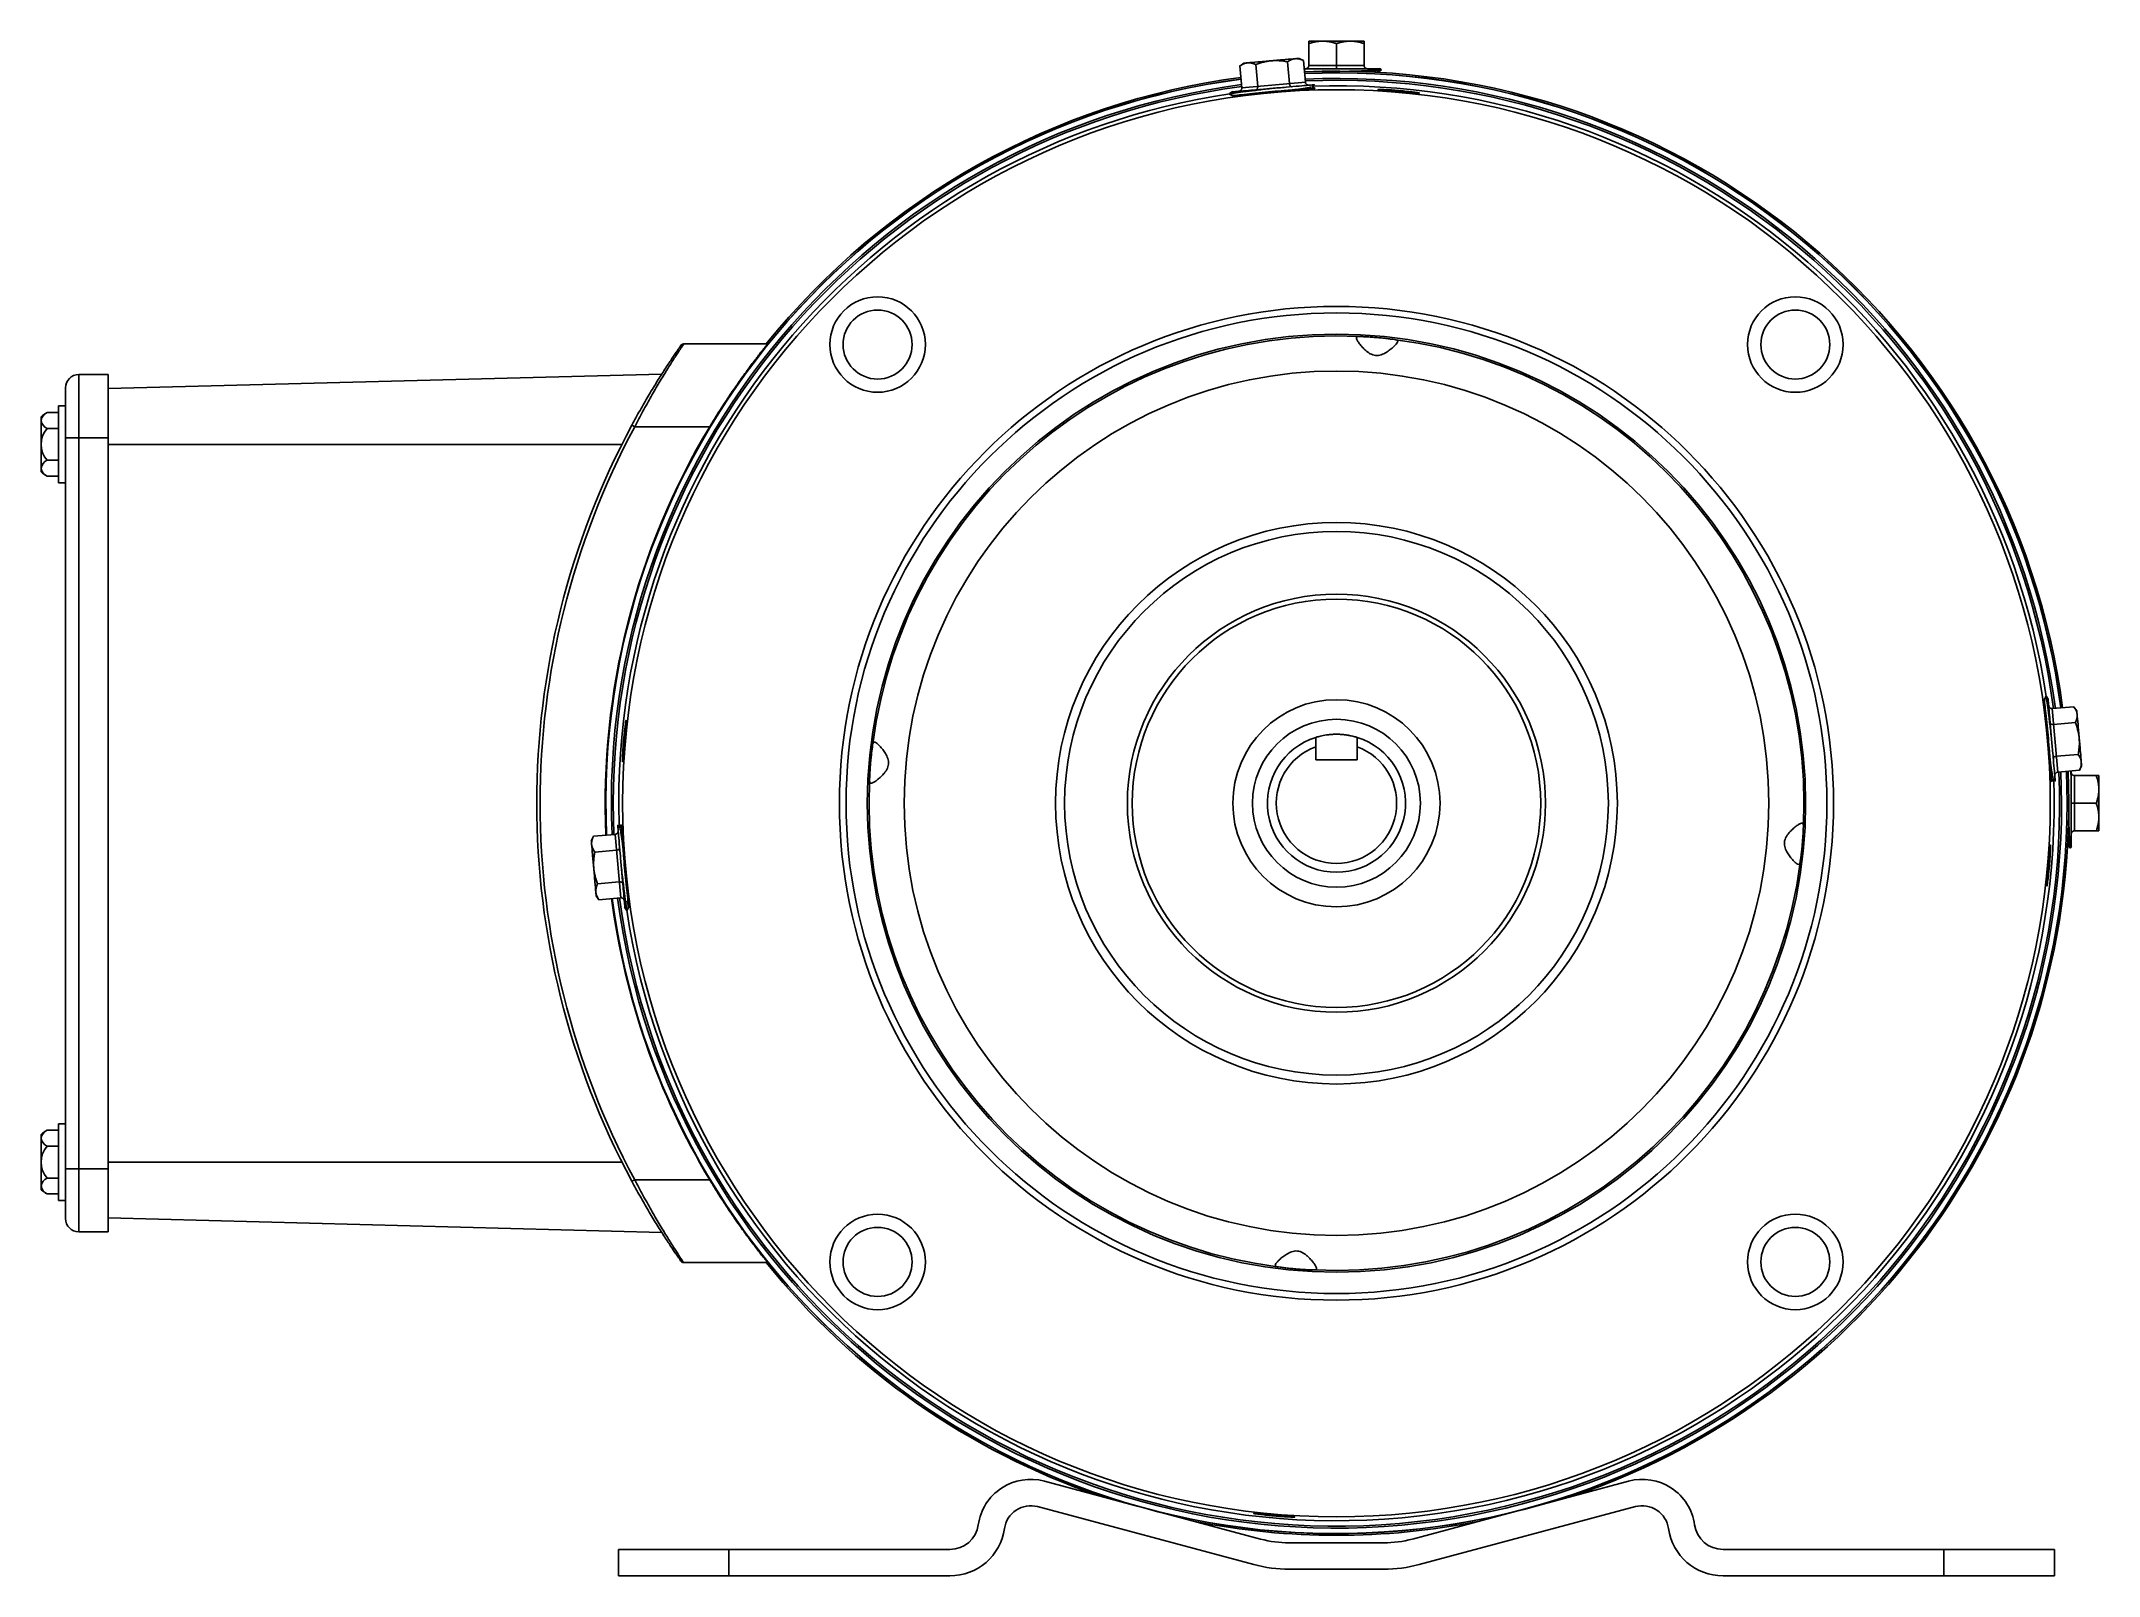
# Paper-space layout '_Right' of a CAD drawing. Header units: inches. Extents: x -5.86 to 3.45, y -3.5 to 3.45.
import ezdxf

# ---------------------------------------------------------------- set-up
doc = ezdxf.new("R2010")
doc.units = ezdxf.units.IN
doc.header["$MEASUREMENT"] = 0

psp = doc.layouts.new('_Right')

# ---------------------------------------------------------------- linework, layer by layer
at = {"color": 7, "linetype": 'Continuous', "lineweight": 25}
for p, q in [((-0.2213, 3.3573), (-0.2127, 3.2589)), ((-0.1494, 3.3636), (-0.1696, 3.3731)), ((-0.1494, 3.3636), (-0.1408, 3.2652)), ((-0.125, 3.4398), (-0.125, 3.341)), ((0, 3.4398), (0, 3.341)), ((0.125, 3.4398), (0.125, 3.341)), ((-0.4187, 3.3513), (-0.4371, 3.3384)), ((-0.437, 3.3385), (-0.4284, 3.24)), ((-0.4284, 3.24), (-0.1408, 3.2652)), ((-0.3565, 3.2463), (-0.3651, 3.3447)), ((-0.125, 3.341), (0.125, 3.341)), ((0.2021, 3.3225), (0.1952, 3.3265)), ((0.2023, 3.3199), (0.2024, 3.3221)), ((-0.4842, 3.213), (-0.4839, 3.2109)), ((-0.4712, 3.2223), (-0.4841, 3.2133)), ((-0.4837, 3.2107), (-0.4688, 3.2037)), ((-0.1122, 3.2439), (-0.0998, 3.2526)), ((-2.955, 2.08), (-2.5748, 2.08)), ((-5.7535, -1.881), (-5.7535, 1.881)), ((-5.6935, 1.941), (-5.6935, -1.941)), ((-5.5605, 1.941), (-5.6935, 1.941)), ((-3.0542, 1.9431), (-5.5605, 1.8775)), ((-5.5605, -1.941), (-5.5605, 1.941)), ((-5.7535, 1.799), (-5.7845, 1.799)), ((-5.7845, 1.799), (-5.7845, 1.451)), ((-5.8635, 1.5), (-5.8635, 1.75)), ((-5.8365, 1.7693), (-5.7845, 1.7693)), ((-5.8365, 1.6972), (-5.7845, 1.6972)), ((-3.1895, 1.7121), (-3.1763, 1.705)), ((-2.8371, 1.705), (-3.1763, 1.705)), ((-5.5605, 1.655), (-5.7535, 1.655)), ((-5.8365, 1.5528), (-5.7845, 1.5528)), ((-5.8365, 1.4807), (-5.7845, 1.4807)), ((-5.7845, 1.451), (-5.7535, 1.451)), ((3.2107, 0.4837), (3.2037, 0.4688)), ((3.213, 0.4842), (3.2109, 0.4839)), ((3.2223, 0.4712), (3.2133, 0.4841)), ((3.3385, 0.437), (3.24, 0.4284)), ((3.24, 0.4284), (3.2652, 0.1408)), ((3.3513, 0.4187), (3.3384, 0.4371)), ((3.2463, 0.3565), (3.3447, 0.3651)), ((-0.094, 0.1971), (-0.094, 0.2556)), ((0.094, 0.1971), (-0.094, 0.1971)), ((0.094, 0.1971), (0.094, 0.2556)), ((3.3573, 0.2213), (3.2589, 0.2127)), ((3.2439, 0.1122), (3.2526, 0.0998)), ((3.3636, 0.1494), (3.2652, 0.1408)), ((3.3076, 0), (3.3044, 0.1442)), ((3.341, 0.125), (3.341, -0.125)), ((3.4398, 0.125), (3.341, 0.125)), ((3.3636, 0.1494), (3.3731, 0.1696)), ((3.4398, 0), (3.341, 0)), ((-3.3636, -0.1494), (-3.3731, -0.1696)), ((-3.3636, -0.1494), (-3.2652, -0.1408)), ((-3.24, -0.4284), (-3.2652, -0.1408)), ((-3.2439, -0.1122), (-3.2526, -0.0998)), ((3.4398, -0.125), (3.341, -0.125)), ((-3.3573, -0.2213), (-3.2589, -0.2127)), ((3.3199, -0.2023), (3.3221, -0.2024)), ((3.3225, -0.2021), (3.3265, -0.1952)), ((-3.2463, -0.3565), (-3.3447, -0.3651)), ((-3.3513, -0.4187), (-3.3384, -0.4371)), ((-3.3385, -0.437), (-3.24, -0.4284)), ((-3.2223, -0.4712), (-3.2133, -0.4841)), ((-3.213, -0.4842), (-3.2109, -0.4839)), ((-3.2107, -0.4837), (-3.2037, -0.4688)), ((-5.8365, -1.4807), (-5.7845, -1.4807)), ((-5.7535, -1.451), (-5.7845, -1.451)), ((-5.7845, -1.451), (-5.7845, -1.799)), ((-5.8635, -1.75), (-5.8635, -1.5)), ((-5.8365, -1.5528), (-5.7845, -1.5528)), ((-5.5605, -1.655), (-5.7535, -1.655)), ((-5.8365, -1.6972), (-5.7845, -1.6972)), ((-5.8365, -1.7693), (-5.7845, -1.7693)), ((-3.1895, -1.7121), (-3.1763, -1.705)), ((-3.1763, -1.705), (-2.8371, -1.705)), ((-5.7845, -1.799), (-5.7535, -1.799)), ((-5.5605, -1.941), (-5.6935, -1.941)), ((-3.0542, -1.9431), (-5.5605, -1.8775)), ((-2.5748, -2.08), (-2.955, -2.08)), ((-1.3221, -3.0697), (-0.8964, -3.1838)), ((1.3221, -3.0697), (0.8964, -3.1838)), ((-1.353, -3.1853), (-0.3743, -3.4475)), ((-0.8156, -3.2055), (-0.3434, -3.332)), ((0.8156, -3.2055), (0.3434, -3.332)), ((1.353, -3.1853), (0.3743, -3.4475)), ((0.2139, -3.349), (-0.2139, -3.349)), ((-3.25, -3.4986), (-3.25, -3.379)), ((-3.25, -3.379), (-1.75, -3.379)), ((-2.75, -3.379), (-2.75, -3.4986)), ((3.25, -3.379), (1.75, -3.379)), ((2.75, -3.4986), (2.75, -3.379)), ((3.25, -3.379), (3.25, -3.4986)), ((-3.25, -3.4986), (-1.75, -3.4986)), ((0.2139, -3.4686), (-0.2139, -3.4686)), ((3.25, -3.4986), (1.75, -3.4986))]:
    psp.add_line(p, q, dxfattribs=at)
at = {"color": 8, "linetype": 'Continuous', "lineweight": 25}
for p, q in [((-3.2348, 1.625), (-5.5605, 1.625)), ((3.2823, 0), (3.2792, 0.142)), ((3.304, 0.1442), (3.3071, 0)), ((-3.2706, -0.1412), (-3.2736, 0)), ((-3.2488, 0), (-3.247, -0.1078)), ((-3.2348, -1.625), (-5.5605, -1.625))]:
    psp.add_line(p, q, dxfattribs=at)
at = {"color": 7, "linetype": 'Continuous', "lineweight": 25}
for centre, radius in [((0, 0), 3.2312), ((-2.0771, 2.0771), 0.2162), ((0, 0), 2.25), ((2.0771, 2.0771), 0.2163), ((-2.0771, 2.0771), 0.1562), ((0, 0), 2.22), ((2.0771, 2.0771), 0.1562), ((0, 0), 2.1238), ((0, 0), 1.9571), ((0, 0), 1.2714), ((0, 0), 1.2307), ((0, 0), 0.9465), ((0, 0), 0.9245), ((0, 0), 0.469), ((0, 0), 0.38), ((-2.0771, -2.0771), 0.2162), ((2.0771, -2.0771), 0.2163), ((-2.0771, -2.0771), 0.1563), ((2.0771, -2.0771), 0.1562)]:
    psp.add_circle(centre, radius, dxfattribs=at)
for centre, radius, start, end in [((0, 0), 3.3076, 97.50108, 182.49892), ((0, 0), 3.315, 97.49549, 141.13769), ((0, 0), 3.315, 7.49549, 92.50451), ((0, 0), 3.3076, 7.50108, 92.49892), ((-2.955, 2.065), 0.015, 90, 145.0532), ((0, 0), 2.1158, 87.29724, 172.70276), ((0, 0), 2.1158, 357.29724, 82.70276), ((-5.6935, 1.881), 0.06, 90, 180), ((-5.7535, 1.625), 0.1665, 119.90545, 131.34778), ((-5.8185, 1.7278), 0.0453, 113.38329, 173.03837), ((-5.8185, 1.7387), 0.0453, 186.96163, 246.61671), ((-5.7535, 1.625), 0.11, 138.99842, 221.00158), ((0, 0), 3.62, 151.77377, 208.22623), ((0, 0), 3.605, 151.77377, 208.22623), ((0, 0), 3.31, 148.99548, 182.50074), ((-5.8185, 1.5113), 0.0453, 113.38329, 173.03837), ((-5.8185, 1.5222), 0.0453, 186.96163, 246.61671), ((-5.7535, 1.625), 0.1665, 228.65222, 240.09455), ((0, 0), 0.3124, 107.51289, 72.48711), ((0, 0), 0.2724, 110.18866, 69.81134), ((0, 0), 2.1158, 177.29724, 262.70276), ((0, 0), 3.315, 288.89831, 2.50451), ((0, 0), 3.3076, 187.50108, 0), ((0, 0), 2.1158, 267.29724, 352.70276), ((0, 0), 3.31, 187.49926, 211.00452), ((-5.7535, -1.625), 0.1665, 119.90545, 131.34778), ((-5.8185, -1.5222), 0.0453, 113.38329, 173.03837), ((-5.8185, -1.5113), 0.0453, 186.96163, 246.61671), ((-5.7535, -1.625), 0.11, 138.99842, 221.00158), ((-5.8185, -1.7387), 0.0453, 113.38329, 173.03837), ((-5.8185, -1.7278), 0.0453, 186.96163, 246.61671), ((-5.7535, -1.625), 0.1665, 228.65222, 240.09455), ((-5.6935, -1.881), 0.06, 180, 270), ((-2.955, -2.065), 0.015, 214.9468, 270), ((0, 0), 3.315, 218.86231, 251.10169), ((-1.3841, -3.3012), 0.2396, 75, 171.88876), ((1.3841, -3.3012), 0.2396, 8.11124, 105), ((-1.3841, -3.3012), 0.12, 75, 171.88876), ((0, 0), 3.315, 258.89831, 281.10169), ((1.3841, -3.3012), 0.12, 8.11124, 105), ((-1.75, -3.249), 0.13, 270, 351.88876), ((-1.75, -3.249), 0.2496, 270, 351.88876), ((-0.2139, -2.849), 0.5, 255, 270), ((0.2139, -2.849), 0.5, 270, 285), ((1.75, -3.249), 0.2496, 188.11124, 270), ((1.75, -3.249), 0.13, 188.11124, 270), ((-0.2139, -2.849), 0.6196, 255, 270), ((0.2139, -2.849), 0.6196, 270, 285)]:
    psp.add_arc(centre, radius, start, end, dxfattribs=at)
at = {"color": 8, "linetype": 'Continuous', "lineweight": 25}
for radius, start, end in [(3.3071, 97.50145, 182.49855), (3.3071, 7.50145, 92.49855), (3.2823, 7.5204, 92.4796), (3.2736, 7.52707, 92.47293), (3.2823, 97.5204, 182.4796), (3.2736, 97.52707, 180), (3.2488, 98.53647, 180), (3.2488, 8.55824, 91.90559), (3.2736, 187.52707, 2.47293), (3.2488, 188.56339, 1.94013), (3.3071, 187.50145, 0), (3.2823, 187.5204, 0)]:
    psp.add_arc((0, 0), radius, start, end, dxfattribs=at)
at = {"color": 7, "linetype": 'Continuous', "lineweight": 25}
for points, knots in [([(-0.0625, 3.451), (-0.065, 3.451), (-0.0701, 3.4509), (-0.0777, 3.4503), (-0.0855, 3.4495), (-0.0958, 3.4478), (-0.1091, 3.4448), (-0.1196, 3.4415), (-0.125, 3.4398)], [0, 0, 0, 0, 0.11917, 0.239736, 0.361885, 0.4858, 0.734292, 1, 1, 1, 1]), ([(-0.125, 3.4398), (-0.125, 3.4407), (-0.125, 3.4425), (-0.125, 3.4447), (-0.125, 3.4466), (-0.125, 3.4487), (-0.125, 3.4506), (-0.125, 3.4509), (-0.125, 3.451)], [0, 0, 0, 0, 0.135032, 0.265717, 0.392175, 0.514535, 0.760293, 1, 1, 1, 1]), ([(-0.125, 3.451), (-0.125, 3.451), (-0.1192, 3.451), (-0.0973, 3.451), (-0.0814, 3.451), (-0.0625, 3.451)], [0, 0, 0, 0, 0.5, 0.5, 1, 1, 1, 1]), ([(0, 3.4398), (-0.0027, 3.4407), (-0.0082, 3.4425), (-0.0162, 3.4447), (-0.0241, 3.4466), (-0.0344, 3.4487), (-0.0471, 3.4506), (-0.0574, 3.4509), (-0.0625, 3.451)], [0, 0, 0, 0, 0.134916, 0.265485, 0.391827, 0.514071, 0.760071, 1, 1, 1, 1]), ([(-0.0625, 3.451), (-0.0436, 3.451), (-0.0218, 3.451), (0.0218, 3.451), (0.0436, 3.451), (0.0625, 3.451)], [0, 0, 0, 0, 0.5, 0.5, 1, 1, 1, 1]), ([(0.0625, 3.451), (0.06, 3.451), (0.0549, 3.4509), (0.0473, 3.4503), (0.0396, 3.4495), (0.0292, 3.4478), (0.0159, 3.4448), (0.0054, 3.4415), (0, 3.4398)], [0, 0, 0, 0, 0.119164, 0.239723, 0.361866, 0.485774, 0.734265, 1, 1, 1, 1]), ([(0.125, 3.4398), (0.1222, 3.4407), (0.1168, 3.4425), (0.1088, 3.4447), (0.1009, 3.4466), (0.0906, 3.4487), (0.0778, 3.4506), (0.0676, 3.4509), (0.0625, 3.451)], [0, 0, 0, 0, 0.1350681, 0.2657866, 0.3922742, 0.5146617, 0.7603551, 1, 1, 1, 1]), ([(0.0625, 3.451), (0.0814, 3.451), (0.0973, 3.451), (0.1192, 3.451), (0.125, 3.451), (0.125, 3.451)], [0, 0, 0, 0, 0.5, 0.5, 1, 1, 1, 1]), ([(0.125, 3.451), (0.125, 3.451), (0.125, 3.4509), (0.125, 3.4503), (0.125, 3.4495), (0.125, 3.4478), (0.125, 3.4448), (0.125, 3.4415), (0.125, 3.4398)], [0, 0, 0, 0, 0.119134, 0.239661, 0.361771, 0.485644, 0.734213, 1, 1, 1, 1]), ([(-0.402, 3.3527), (-0.3911, 3.3537), (-0.3752, 3.3551), (-0.3376, 3.3584), (-0.3159, 3.3603), (-0.2942, 3.3622)], [0, 0, 0, 0, 0.5, 0.5, 1, 1, 1, 1]), ([(-0.2942, 3.3622), (-0.297, 3.3619), (-0.3029, 3.3613), (-0.3116, 3.36), (-0.3204, 3.3583), (-0.3322, 3.3556), (-0.3472, 3.3513), (-0.359, 3.347), (-0.3651, 3.3447)], [0, 0, 0, 0, 0.11917, 0.239736, 0.361885, 0.4858, 0.734292, 1, 1, 1, 1]), ([(-0.2942, 3.3622), (-0.2724, 3.3641), (-0.2507, 3.366), (-0.2131, 3.3693), (-0.1972, 3.3706), (-0.1863, 3.3716)], [0, 0, 0, 0, 0.5, 0.5, 1, 1, 1, 1]), ([(-0.2213, 3.3573), (-0.2245, 3.3579), (-0.2309, 3.3591), (-0.2404, 3.3606), (-0.2496, 3.3617), (-0.2616, 3.3627), (-0.2765, 3.3633), (-0.2883, 3.3625), (-0.2942, 3.3622)], [0, 0, 0, 0, 0.1349157, 0.2654853, 0.3918269, 0.5140709, 0.7600707, 1, 1, 1, 1]), ([(-0.1863, 3.3716), (-0.1878, 3.3714), (-0.1907, 3.3711), (-0.195, 3.3702), (-0.1994, 3.3689), (-0.2052, 3.3667), (-0.2126, 3.3631), (-0.2183, 3.3593), (-0.2213, 3.3573)], [0, 0, 0, 0, 0.119164, 0.239723, 0.361866, 0.485774, 0.734265, 1, 1, 1, 1]), ([(-0.1494, 3.3636), (-0.151, 3.3644), (-0.1543, 3.3658), (-0.1592, 3.3677), (-0.1638, 3.3692), (-0.1699, 3.3707), (-0.1775, 3.3719), (-0.1834, 3.3717), (-0.1863, 3.3716)], [0, 0, 0, 0, 0.135068, 0.265787, 0.392274, 0.514662, 0.760355, 1, 1, 1, 1]), ([(-0.402, 3.3527), (-0.4034, 3.3526), (-0.4063, 3.3522), (-0.4107, 3.3513), (-0.4151, 3.35), (-0.4209, 3.3478), (-0.4282, 3.3442), (-0.434, 3.3404), (-0.437, 3.3385)], [0, 0, 0, 0, 0.119134, 0.239661, 0.361771, 0.485644, 0.734213, 1, 1, 1, 1]), ([(-0.3651, 3.3447), (-0.3667, 3.3455), (-0.37, 3.347), (-0.3748, 3.3488), (-0.3795, 3.3503), (-0.3856, 3.3519), (-0.3931, 3.3531), (-0.3991, 3.3528), (-0.402, 3.3527)], [0, 0, 0, 0, 0.135032, 0.265717, 0.392175, 0.514535, 0.760293, 1, 1, 1, 1]), ([(-0.1117, 3.326), (-0.1216, 3.326), (-0.1347, 3.326), (-0.1438, 3.326), (-0.1461, 3.326)], [0, 0, 0, 0, 0.744624, 1, 1, 1, 1]), ([(-0.1459, 3.3241), (-0.1418, 3.3244), (-0.1323, 3.325), (-0.1192, 3.3256), (-0.1117, 3.326)], [0, 0, 0, 0, 0.432654, 1, 1, 1, 1]), ([(-0.1408, 3.2652), (-0.1407, 3.2644), (-0.1405, 3.263), (-0.1397, 3.2609), (-0.1386, 3.2589), (-0.1372, 3.257), (-0.1352, 3.2552), (-0.1326, 3.2536), (-0.1296, 3.2524), (-0.1261, 3.2516), (-0.1236, 3.2517), (-0.1222, 3.2517)], [0, 0, 0, 0, 0.084476, 0.171269, 0.260932, 0.353968, 0.450828, 0.574732, 0.714344, 0.833102, 1, 1, 1, 1]), ([(-0.125, 3.341), (-0.125, 3.3403), (-0.1251, 3.3388), (-0.1256, 3.3367), (-0.1264, 3.3346), (-0.1275, 3.3326), (-0.1291, 3.3306), (-0.1312, 3.3288), (-0.1337, 3.3273), (-0.1367, 3.3262), (-0.1388, 3.3261), (-0.14, 3.326)], [0, 0, 0, 0, 0.084477, 0.171274, 0.260945, 0.353994, 0.45087, 0.574655, 0.714328, 0.833072, 1, 1, 1, 1]), ([(-0.1117, 3.326), (-0.0964, 3.326), (-0.0658, 3.326), (-0.0076, 3.326), (0.0524, 3.326), (0.1091, 3.326), (0.1565, 3.326), (0.1864, 3.326), (0.1992, 3.326), (0.1954, 3.326), (0.195, 3.326)], [0, 0, 0, 0, 0.134808, 0.269566, 0.4069, 0.546578, 0.689141, 0.835109, 0.983498, 1, 1, 1, 1]), ([(0, 3.341), (0, 3.3403), (0, 3.3388), (0, 3.3367), (0, 3.3346), (0, 3.3326), (0, 3.3306), (0, 3.3288), (0, 3.3273), (0, 3.3262), (0, 3.3261), (0, 3.326)], [0, 0, 0, 0, 0.084477, 0.171274, 0.260945, 0.353994, 0.45087, 0.574655, 0.714328, 0.833072, 1, 1, 1, 1]), ([(0.2011, 3.3222), (0.2015, 3.3221), (0.2051, 3.3213), (0.1899, 3.3199), (0.1553, 3.3178), (0.1076, 3.316), (0.0728, 3.3149), (0.0591, 3.3145)], [0, 0, 0, 0, 0.035111, 0.300167, 0.565132, 0.830018, 1, 1, 1, 1]), ([(0.0977, 3.3136), (0.1075, 3.3139), (0.1366, 3.3149), (0.1739, 3.3166), (0.1989, 3.3183), (0.1991, 3.3193), (0.1991, 3.3197)], [0, 0, 0, 0, 0.169283, 0.503069, 0.836956, 1, 1, 1, 1]), ([(0.125, 3.341), (0.125, 3.3403), (0.1251, 3.3388), (0.1256, 3.3367), (0.1264, 3.3346), (0.1275, 3.3326), (0.1291, 3.3306), (0.1312, 3.3288), (0.1337, 3.3273), (0.1367, 3.3262), (0.1388, 3.3261), (0.14, 3.326)], [0, 0, 0, 0, 0.0844767, 0.1712737, 0.260945, 0.3539937, 0.4508699, 0.574655, 0.7143281, 0.8330716, 1, 1, 1, 1]), ([(0.1846, 3.3096), (0.1852, 3.3099), (0.191, 3.3133), (0.1969, 3.3167), (0.2022, 3.3198)], [0, 0, 0, 0, 0.096923, 1, 1, 1, 1]), ([(-0.4829, 3.211), (-0.4816, 3.2117), (-0.4789, 3.2132), (-0.4472, 3.218), (-0.398, 3.2243), (-0.3437, 3.2309), (-0.308, 3.2351), (-0.2947, 3.2366)], [0, 0, 0, 0, 0.1997601, 0.422443, 0.6451928, 0.8680099, 1, 1, 1, 1]), ([(-0.3649, 3.2305), (-0.3848, 3.2281), (-0.4245, 3.2232), (-0.4643, 3.2177), (-0.4845, 3.2143), (-0.4821, 3.2135), (-0.4814, 3.2133)], [0, 0, 0, 0, 0.292696, 0.585396, 0.877965, 1, 1, 1, 1]), ([(-0.4704, 3.2213), (-0.4709, 3.2212), (-0.4722, 3.2211), (-0.4512, 3.2229), (-0.4141, 3.2262), (-0.3802, 3.2291), (-0.3649, 3.2305)], [0, 0, 0, 0, 0.151142, 0.448937, 0.751226, 1, 1, 1, 1]), ([(-0.4682, 3.205), (-0.4687, 3.2048), (-0.4708, 3.2039), (-0.4504, 3.206), (-0.4095, 3.2106), (-0.3537, 3.2167), (-0.2937, 3.2225), (-0.2404, 3.227), (-0.2119, 3.2291), (-0.2, 3.23)], [0, 0, 0, 0, 0.06289, 0.245926, 0.422667, 0.589454, 0.745485, 0.893683, 1, 1, 1, 1]), ([(-0.4284, 3.24), (-0.4283, 3.2393), (-0.4283, 3.2378), (-0.4286, 3.2356), (-0.4294, 3.2335), (-0.4305, 3.2314), (-0.4321, 3.2293), (-0.4344, 3.2272), (-0.4371, 3.2255), (-0.4405, 3.2241), (-0.4429, 3.2238), (-0.4443, 3.2235)], [0, 0, 0, 0, 0.0844767, 0.1712737, 0.260945, 0.3539937, 0.4508699, 0.574655, 0.7143281, 0.8330716, 1, 1, 1, 1]), ([(-0.3638, 3.2306), (-0.3633, 3.2307), (-0.3624, 3.2308), (-0.3613, 3.2315), (-0.3601, 3.2324), (-0.3589, 3.2338), (-0.3577, 3.2361), (-0.3568, 3.239), (-0.3563, 3.2426), (-0.3564, 3.2451), (-0.3565, 3.2463)], [0, 0, 0, 0, 0.11681, 0.212178, 0.286099, 0.425812, 0.549727, 0.708818, 0.858132, 1, 1, 1, 1]), ([(-0.2947, 3.2366), (-0.2722, 3.2386), (-0.2272, 3.2425), (-0.1673, 3.2478), (-0.1235, 3.2516), (-0.0996, 3.2537), (-0.1003, 3.2536), (-0.1005, 3.2536)], [0, 0, 0, 0, 0.220736, 0.441591, 0.658237, 0.870956, 1, 1, 1, 1]), ([(-0.2127, 3.2589), (-0.2126, 3.2582), (-0.2124, 3.2567), (-0.212, 3.2546), (-0.2113, 3.2525), (-0.2105, 3.2506), (-0.2094, 3.2487), (-0.2081, 3.247), (-0.2065, 3.2457), (-0.2047, 3.2447), (-0.2034, 3.2447), (-0.2027, 3.2447)], [0, 0, 0, 0, 0.084476, 0.171269, 0.260932, 0.353968, 0.450828, 0.574732, 0.714344, 0.833102, 1, 1, 1, 1]), ([(-0.2, 3.23), (-0.1941, 3.2308), (-0.1718, 3.2337), (-0.1403, 3.238), (-0.1163, 3.2419), (-0.1149, 3.2432), (-0.1144, 3.2437)], [0, 0, 0, 0, 0.120401, 0.452377, 0.784432, 1, 1, 1, 1]), ([(-0.2, 3.23), (-0.1826, 3.2312), (-0.1479, 3.2335), (-0.1132, 3.2356), (-0.0963, 3.2369), (-0.0988, 3.2374), (-0.0997, 3.2375)], [0, 0, 0, 0, 0.2916173, 0.5834855, 0.8657487, 1, 1, 1, 1]), ([(-0.0966, 3.2372), (-0.0992, 3.2384), (-0.1042, 3.2408), (-0.1092, 3.2431), (-0.1116, 3.2443)], [0, 0, 0, 0, 0.5233754, 1, 1, 1, 1]), ([(0.342, 3.2209), (0.3467, 3.2203), (0.351, 3.2198), (0.3586, 3.2188), (0.362, 3.2183), (0.3677, 3.2175), (0.3699, 3.2171), (0.3734, 3.2165), (0.3745, 3.2163), (0.3756, 3.2159), (0.3756, 3.2158), (0.3743, 3.2157), (0.373, 3.2158), (0.3676, 3.2161), (0.3616, 3.2166), (0.3499, 3.2176), (0.3455, 3.218), (0.336, 3.2189), (0.3309, 3.2194), (0.3201, 3.2204), (0.3144, 3.2209), (0.3027, 3.222), (0.2967, 3.2225), (0.2844, 3.2236), (0.2783, 3.2241), (0.2662, 3.2252), (0.2602, 3.2257), (0.2485, 3.2267), (0.2429, 3.2271), (0.2321, 3.228), (0.227, 3.2284), (0.2176, 3.2292), (0.2133, 3.2296), (0.2056, 3.2303), (0.2022, 3.2306), (0.1937, 3.2314), (0.1902, 3.2318), (0.1885, 3.2322), (0.1886, 3.2323), (0.1899, 3.2324), (0.1911, 3.2325), (0.1947, 3.2325), (0.1972, 3.2324), (0.203, 3.2322), (0.2064, 3.2321), (0.2143, 3.2318), (0.2187, 3.2315), (0.2282, 3.231), (0.2334, 3.2307), (0.2442, 3.23), (0.2499, 3.2296), (0.2616, 3.2288), (0.2677, 3.2283), (0.2798, 3.2273), (0.2859, 3.2267), (0.2981, 3.2256), (0.3042, 3.225), (0.3216, 3.2233), (0.3326, 3.222), (0.342, 3.2209)], [0, 0, 0, 0, 0.03125, 0.03125, 0.0625, 0.0625, 0.09375, 0.09375, 0.125, 0.125, 0.15625, 0.15625, 0.1875, 0.1875, 0.25, 0.25, 0.28125, 0.28125, 0.3125, 0.3125, 0.34375, 0.34375, 0.375, 0.375, 0.40625, 0.40625, 0.4375, 0.4375, 0.46875, 0.46875, 0.5, 0.5, 0.53125, 0.53125, 0.5625, 0.5625, 0.625, 0.625, 0.65625, 0.65625, 0.6875, 0.6875, 0.71875, 0.71875, 0.75, 0.75, 0.78125, 0.78125, 0.8125, 0.8125, 0.84375, 0.84375, 0.875, 0.875, 0.90625, 0.90625, 0.9375, 0.9375, 1, 1, 1, 1]), ([(-3.1895, 1.7121), (-3.1773, 1.7349), (-3.165, 1.7572), (-3.1403, 1.801), (-3.1279, 1.8225), (-3.1029, 1.8646), (-3.0907, 1.8848), (-3.0729, 1.9136), (-3.067, 1.923), (-3.0555, 1.9412), (-3.0498, 1.9501), (-3.0334, 1.9757), (-3.0231, 1.9913), (-3.0091, 2.0124), (-3.0047, 2.019), (-2.9964, 2.0312), (-2.9926, 2.0368), (-2.9857, 2.047), (-2.9826, 2.0515), (-2.9771, 2.0594), (-2.9748, 2.0628), (-2.9692, 2.0708), (-2.9673, 2.0736), (-2.9673, 2.0736)], [0, 0, 0, 0, 0.125, 0.125, 0.25, 0.25, 0.375, 0.375, 0.4375, 0.4375, 0.5, 0.5, 0.625, 0.625, 0.6875, 0.6875, 0.75, 0.75, 0.8125, 0.8125, 0.875, 0.875, 1, 1, 1, 1]), ([(-2.955, 2.08), (-2.955, 2.08), (-2.9569, 2.0772), (-2.9624, 2.0689), (-2.9646, 2.0655), (-2.97, 2.0574), (-2.9731, 2.0527), (-2.9799, 2.0423), (-2.9837, 2.0366), (-2.9918, 2.024), (-2.9962, 2.0172), (-3.0101, 1.9954), (-3.0203, 1.9793), (-3.0367, 1.9528), (-3.0423, 1.9436), (-3.0538, 1.9246), (-3.0597, 1.9149), (-3.0774, 1.8849), (-3.0896, 1.864), (-3.1146, 1.8201), (-3.127, 1.7977), (-3.1518, 1.752), (-3.1641, 1.7287), (-3.1763, 1.705)], [0, 0, 0, 0, 0.125, 0.125, 0.1875, 0.1875, 0.25, 0.25, 0.3125, 0.3125, 0.375, 0.375, 0.5, 0.5, 0.5625, 0.5625, 0.625, 0.625, 0.75, 0.75, 0.875, 0.875, 1, 1, 1, 1]), ([(-2.5748, 2.08), (-2.5748, 2.08), (-2.5772, 2.077), (-2.5842, 2.0684), (-2.5871, 2.0647), (-2.5938, 2.0563), (-2.5976, 2.0515), (-2.606, 2.0408), (-2.6107, 2.0349), (-2.6207, 2.022), (-2.626, 2.015), (-2.6428, 1.993), (-2.6549, 1.9769), (-2.6743, 1.9505), (-2.681, 1.9413), (-2.6946, 1.9224), (-2.7014, 1.9127), (-2.7223, 1.883), (-2.7365, 1.8623), (-2.7582, 1.8299), (-2.7655, 1.8188), (-2.78, 1.7966), (-2.7872, 1.7854), (-2.8087, 1.7515), (-2.823, 1.7285), (-2.8371, 1.705)], [0, 0, 0, 0, 0.125, 0.125, 0.1875, 0.1875, 0.25, 0.25, 0.3125, 0.3125, 0.375, 0.375, 0.5, 0.5, 0.5625, 0.5625, 0.625, 0.625, 0.75, 0.75, 0.8125, 0.8125, 0.875, 0.875, 1, 1, 1, 1]), ([(0.2687, 2.0986), (0.2724, 2.098), (0.2749, 2.097), (0.2774, 2.0936), (0.2774, 2.0914), (0.2753, 2.0858), (0.2731, 2.0825), (0.267, 2.0753), (0.2631, 2.0712), (0.2541, 2.0629), (0.2489, 2.0585), (0.2375, 2.0499), (0.2314, 2.0456), (0.2178, 2.0375), (0.2105, 2.0337), (0.1985, 2.0297), (0.1943, 2.0287), (0.1858, 2.0275), (0.1814, 2.0273), (0.1685, 2.0285), (0.1602, 2.0316), (0.1492, 2.0376), (0.1457, 2.0399), (0.1391, 2.0447), (0.136, 2.0472), (0.1271, 2.0549), (0.1217, 2.0602), (0.1121, 2.0708), (0.1078, 2.0759), (0.1004, 2.0856), (0.0973, 2.0902), (0.0927, 2.0984), (0.0911, 2.102), (0.09, 2.1078), (0.0904, 2.11), (0.0934, 2.1128), (0.096, 2.1135), (0.0998, 2.1134)], [0, 0, 0, 0, 0.0625, 0.0625, 0.125, 0.125, 0.1875, 0.1875, 0.25, 0.25, 0.3125, 0.3125, 0.375, 0.375, 0.4375, 0.4375, 0.46875, 0.46875, 0.5, 0.5, 0.5625, 0.5625, 0.59375, 0.59375, 0.625, 0.625, 0.6875, 0.6875, 0.75, 0.75, 0.8125, 0.8125, 0.875, 0.875, 0.9375, 0.9375, 1, 1, 1, 1]), ([(0.0998, 2.1134), (0.1036, 2.1134), (0.1084, 2.1133), (0.1201, 2.1129), (0.1269, 2.1126), (0.1418, 2.1118), (0.15, 2.1113), (0.1668, 2.1101), (0.1757, 2.1094), (0.1888, 2.1083), (0.1932, 2.1079), (0.2019, 2.107), (0.2063, 2.1066), (0.2189, 2.1053), (0.2269, 2.1044), (0.2418, 2.1025), (0.2485, 2.1017), (0.2601, 2.1), (0.265, 2.0993), (0.2687, 2.0986)], [0, 0, 0, 0, 0.125, 0.125, 0.25, 0.25, 0.375, 0.375, 0.5, 0.5, 0.5625, 0.5625, 0.625, 0.625, 0.75, 0.75, 0.875, 0.875, 1, 1, 1, 1]), ([(3.205, 0.4682), (3.2048, 0.4687), (3.2039, 0.4708), (3.206, 0.4504), (3.2106, 0.4095), (3.2167, 0.3537), (3.2225, 0.2937), (3.227, 0.2404), (3.2291, 0.2119), (3.23, 0.2)], [0, 0, 0, 0, 0.06289, 0.245926, 0.422667, 0.589454, 0.745485, 0.893683, 1, 1, 1, 1]), ([(3.211, 0.4829), (3.2117, 0.4816), (3.2132, 0.4789), (3.218, 0.4472), (3.2243, 0.398), (3.2309, 0.3437), (3.2351, 0.308), (3.2366, 0.2947)], [0, 0, 0, 0, 0.1997601, 0.422443, 0.6451928, 0.8680099, 1, 1, 1, 1]), ([(3.2305, 0.3649), (3.2281, 0.3848), (3.2232, 0.4245), (3.2177, 0.4643), (3.2143, 0.4845), (3.2135, 0.4821), (3.2133, 0.4814)], [0, 0, 0, 0, 0.292696, 0.585396, 0.877965, 1, 1, 1, 1]), ([(3.2213, 0.4704), (3.2212, 0.4709), (3.2211, 0.4722), (3.2229, 0.4512), (3.2262, 0.4141), (3.2291, 0.3802), (3.2305, 0.3649)], [0, 0, 0, 0, 0.151142, 0.448937, 0.751226, 1, 1, 1, 1]), ([(-3.2321, 0.2066), (-3.232, 0.2102), (-3.2318, 0.2143), (-3.2313, 0.2232), (-3.231, 0.2282), (-3.2304, 0.2386), (-3.23, 0.2441), (-3.2292, 0.2555), (-3.2288, 0.2616), (-3.2278, 0.2736), (-3.2273, 0.2797), (-3.2262, 0.292), (-3.2256, 0.2981), (-3.2239, 0.3158), (-3.2226, 0.3272), (-3.2209, 0.3419), (-3.2203, 0.3466), (-3.2193, 0.3548), (-3.2188, 0.3585), (-3.2179, 0.3649), (-3.2175, 0.3676), (-3.2168, 0.3718), (-3.2165, 0.3733), (-3.2161, 0.3753), (-3.2159, 0.3756), (-3.2158, 0.3752), (-3.2157, 0.3743), (-3.2159, 0.3715), (-3.216, 0.3695), (-3.2164, 0.3644), (-3.2166, 0.3613), (-3.2173, 0.3541), (-3.2176, 0.3501), (-3.2184, 0.3411), (-3.2189, 0.3362), (-3.2203, 0.3206), (-3.2214, 0.3089), (-3.223, 0.2909), (-3.2236, 0.2847), (-3.2246, 0.2724), (-3.2251, 0.2664), (-3.2261, 0.2545), (-3.2266, 0.2486), (-3.2276, 0.2376), (-3.228, 0.2323), (-3.2288, 0.2223), (-3.2292, 0.2177), (-3.2299, 0.2095), (-3.2302, 0.2057), (-3.2308, 0.1993), (-3.2311, 0.1966), (-3.2315, 0.1924), (-3.2317, 0.1908), (-3.2321, 0.1889), (-3.2322, 0.1885), (-3.2324, 0.189), (-3.2324, 0.1898), (-3.2325, 0.1941), (-3.2324, 0.1993), (-3.2321, 0.2066)], [0, 0, 0, 0, 0.03125, 0.03125, 0.0625, 0.0625, 0.09375, 0.09375, 0.125, 0.125, 0.15625, 0.15625, 0.1875, 0.1875, 0.25, 0.25, 0.28125, 0.28125, 0.3125, 0.3125, 0.34375, 0.34375, 0.375, 0.375, 0.40625, 0.40625, 0.4375, 0.4375, 0.46875, 0.46875, 0.5, 0.5, 0.53125, 0.53125, 0.5625, 0.5625, 0.625, 0.625, 0.65625, 0.65625, 0.6875, 0.6875, 0.71875, 0.71875, 0.75, 0.75, 0.78125, 0.78125, 0.8125, 0.8125, 0.84375, 0.84375, 0.875, 0.875, 0.90625, 0.90625, 0.9375, 0.9375, 1, 1, 1, 1]), ([(3.24, 0.4284), (3.2393, 0.4283), (3.2378, 0.4283), (3.2356, 0.4286), (3.2335, 0.4294), (3.2314, 0.4305), (3.2293, 0.4321), (3.2272, 0.4344), (3.2255, 0.4371), (3.2241, 0.4405), (3.2238, 0.4429), (3.2235, 0.4443)], [0, 0, 0, 0, 0.0844767, 0.1712737, 0.260945, 0.3539937, 0.4508699, 0.574655, 0.7143281, 0.8330716, 1, 1, 1, 1]), ([(3.3527, 0.402), (3.3526, 0.4034), (3.3522, 0.4063), (3.3513, 0.4107), (3.35, 0.4151), (3.3478, 0.4209), (3.3442, 0.4282), (3.3404, 0.434), (3.3385, 0.437)], [0, 0, 0, 0, 0.119134, 0.2396613, 0.3617706, 0.4856436, 0.7342133, 1, 1, 1, 1]), ([(3.3447, 0.3651), (3.3455, 0.3667), (3.347, 0.37), (3.3488, 0.3748), (3.3503, 0.3795), (3.3519, 0.3856), (3.3531, 0.3931), (3.3528, 0.3991), (3.3527, 0.402)], [0, 0, 0, 0, 0.135032, 0.265717, 0.392175, 0.514535, 0.760293, 1, 1, 1, 1]), ([(3.3527, 0.402), (3.3537, 0.3911), (3.3551, 0.3752), (3.3584, 0.3376), (3.3603, 0.3159), (3.3622, 0.2942)], [0, 0, 0, 0, 0.5, 0.5, 1, 1, 1, 1]), ([(-0.094, 0.2979), (-0.094, 0.2979), (-0.0934, 0.2981), (-0.091, 0.2988), (-0.0892, 0.2994), (-0.0844, 0.3008), (-0.0815, 0.3016), (-0.0747, 0.3033), (-0.0708, 0.3043), (-0.0579, 0.3071), (-0.0475, 0.309), (-0.0305, 0.3109), (-0.0246, 0.3115), (-0.0124, 0.3122), (-0.0062, 0.3124), (0.0062, 0.3124), (0.0124, 0.3122), (0.0244, 0.3115), (0.0304, 0.3109), (0.0418, 0.3096), (0.0472, 0.3088), (0.0574, 0.3071), (0.0622, 0.3062), (0.0751, 0.3033), (0.0821, 0.3014), (0.0891, 0.2994), (0.0909, 0.2988), (0.0934, 0.2981), (0.094, 0.2979), (0.094, 0.2979)], [0, 0, 0, 0, 0.0625, 0.0625, 0.125, 0.125, 0.1875, 0.1875, 0.25, 0.25, 0.375, 0.375, 0.4375, 0.4375, 0.5, 0.5, 0.5625, 0.5625, 0.625, 0.625, 0.6875, 0.6875, 0.75, 0.75, 0.875, 0.875, 0.9375, 0.9375, 1, 1, 1, 1]), ([(3.2306, 0.3638), (3.2307, 0.3633), (3.2308, 0.3624), (3.2315, 0.3613), (3.2324, 0.3601), (3.2338, 0.3589), (3.2361, 0.3577), (3.239, 0.3568), (3.2426, 0.3563), (3.2451, 0.3564), (3.2463, 0.3565)], [0, 0, 0, 0, 0.11681, 0.212178, 0.286099, 0.425812, 0.549727, 0.708818, 0.858132, 1, 1, 1, 1]), ([(3.2366, 0.2947), (3.2386, 0.2722), (3.2425, 0.2272), (3.2478, 0.1673), (3.2516, 0.1235), (3.2537, 0.0996), (3.2536, 0.1003), (3.2536, 0.1005)], [0, 0, 0, 0, 0.220736, 0.441591, 0.658237, 0.870956, 1, 1, 1, 1]), ([(3.3622, 0.2942), (3.3619, 0.297), (3.3613, 0.3029), (3.36, 0.3116), (3.3583, 0.3204), (3.3556, 0.3322), (3.3513, 0.3472), (3.347, 0.359), (3.3447, 0.3651)], [0, 0, 0, 0, 0.11917, 0.239736, 0.361885, 0.4858, 0.734292, 1, 1, 1, 1]), ([(3.3573, 0.2213), (3.3579, 0.2245), (3.3591, 0.2309), (3.3606, 0.2404), (3.3617, 0.2496), (3.3627, 0.2616), (3.3633, 0.2765), (3.3625, 0.2883), (3.3622, 0.2942)], [0, 0, 0, 0, 0.1349157, 0.2654853, 0.3918269, 0.5140709, 0.7600707, 1, 1, 1, 1]), ([(3.3622, 0.2942), (3.3641, 0.2724), (3.366, 0.2507), (3.3693, 0.2131), (3.3706, 0.1972), (3.3716, 0.1863)], [0, 0, 0, 0, 0.5, 0.5, 1, 1, 1, 1]), ([(-2.0986, 0.2687), (-2.098, 0.2724), (-2.097, 0.2749), (-2.0936, 0.2774), (-2.0914, 0.2774), (-2.0858, 0.2753), (-2.0825, 0.2731), (-2.0753, 0.267), (-2.0712, 0.2631), (-2.0629, 0.2541), (-2.0585, 0.2489), (-2.0499, 0.2375), (-2.0456, 0.2314), (-2.0375, 0.2178), (-2.0337, 0.2105), (-2.0297, 0.1985), (-2.0287, 0.1943), (-2.0275, 0.1858), (-2.0273, 0.1814), (-2.0285, 0.1685), (-2.0316, 0.1602), (-2.0376, 0.1492), (-2.0399, 0.1457), (-2.0447, 0.1391), (-2.0472, 0.136), (-2.0549, 0.1271), (-2.0602, 0.1217), (-2.0708, 0.1121), (-2.0759, 0.1078), (-2.0856, 0.1004), (-2.0902, 0.0973), (-2.0984, 0.0927), (-2.102, 0.0911), (-2.1078, 0.09), (-2.11, 0.0904), (-2.1128, 0.0934), (-2.1135, 0.096), (-2.1134, 0.0998)], [0, 0, 0, 0, 0.0625, 0.0625, 0.125, 0.125, 0.1875, 0.1875, 0.25, 0.25, 0.3125, 0.3125, 0.375, 0.375, 0.4375, 0.4375, 0.46875, 0.46875, 0.5, 0.5, 0.5625, 0.5625, 0.59375, 0.59375, 0.625, 0.625, 0.6875, 0.6875, 0.75, 0.75, 0.8125, 0.8125, 0.875, 0.875, 0.9375, 0.9375, 1, 1, 1, 1]), ([(-2.1134, 0.0998), (-2.1134, 0.1036), (-2.1133, 0.1084), (-2.1129, 0.1201), (-2.1126, 0.1269), (-2.1118, 0.1418), (-2.1113, 0.15), (-2.1101, 0.1668), (-2.1094, 0.1757), (-2.1083, 0.1888), (-2.1079, 0.1932), (-2.107, 0.2019), (-2.1066, 0.2063), (-2.1053, 0.2189), (-2.1044, 0.2269), (-2.1025, 0.2418), (-2.1017, 0.2485), (-2.1, 0.2601), (-2.0993, 0.265), (-2.0986, 0.2687)], [0, 0, 0, 0, 0.125, 0.125, 0.25, 0.25, 0.375, 0.375, 0.5, 0.5, 0.5625, 0.5625, 0.625, 0.625, 0.75, 0.75, 0.875, 0.875, 1, 1, 1, 1]), ([(3.23, 0.2), (3.2312, 0.1826), (3.2335, 0.1479), (3.2356, 0.1132), (3.2369, 0.0963), (3.2374, 0.0988), (3.2375, 0.0997)], [0, 0, 0, 0, 0.2916173, 0.5834855, 0.8657487, 1, 1, 1, 1]), ([(3.23, 0.2), (3.2308, 0.1941), (3.2337, 0.1718), (3.238, 0.1403), (3.2419, 0.1163), (3.2432, 0.1149), (3.2437, 0.1144)], [0, 0, 0, 0, 0.120401, 0.452377, 0.784432, 1, 1, 1, 1]), ([(3.2589, 0.2127), (3.2582, 0.2126), (3.2567, 0.2124), (3.2546, 0.212), (3.2525, 0.2113), (3.2506, 0.2105), (3.2487, 0.2094), (3.247, 0.2081), (3.2457, 0.2065), (3.2447, 0.2047), (3.2447, 0.2034), (3.2447, 0.2027)], [0, 0, 0, 0, 0.0844762, 0.1712687, 0.2609318, 0.3539682, 0.4508285, 0.5747318, 0.7143439, 0.8331023, 1, 1, 1, 1]), ([(3.3716, 0.1863), (3.3714, 0.1878), (3.3711, 0.1907), (3.3702, 0.195), (3.3689, 0.1994), (3.3667, 0.2052), (3.3631, 0.2126), (3.3593, 0.2183), (3.3573, 0.2213)], [0, 0, 0, 0, 0.119164, 0.239723, 0.361866, 0.485774, 0.734265, 1, 1, 1, 1]), ([(3.3636, 0.1494), (3.3644, 0.151), (3.3658, 0.1543), (3.3677, 0.1592), (3.3692, 0.1638), (3.3707, 0.1699), (3.3719, 0.1775), (3.3717, 0.1834), (3.3716, 0.1863)], [0, 0, 0, 0, 0.135068, 0.265787, 0.392274, 0.514662, 0.760355, 1, 1, 1, 1]), ([(3.2372, 0.0966), (3.2384, 0.0992), (3.2408, 0.1042), (3.2431, 0.1092), (3.2443, 0.1116)], [0, 0, 0, 0, 0.523375, 1, 1, 1, 1]), ([(3.2652, 0.1408), (3.2644, 0.1407), (3.263, 0.1405), (3.2609, 0.1397), (3.2589, 0.1386), (3.257, 0.1372), (3.2552, 0.1352), (3.2536, 0.1326), (3.2524, 0.1296), (3.2516, 0.1261), (3.2517, 0.1236), (3.2517, 0.1222)], [0, 0, 0, 0, 0.084476, 0.171269, 0.260932, 0.353968, 0.450828, 0.574732, 0.714344, 0.833102, 1, 1, 1, 1]), ([(3.3241, 0.1459), (3.3244, 0.1418), (3.325, 0.1323), (3.3256, 0.1192), (3.326, 0.1117)], [0, 0, 0, 0, 0.432654, 1, 1, 1, 1]), ([(3.326, 0.1117), (3.326, 0.1216), (3.326, 0.1347), (3.326, 0.1438), (3.326, 0.1461)], [0, 0, 0, 0, 0.744624, 1, 1, 1, 1]), ([(3.341, 0.125), (3.3403, 0.125), (3.3388, 0.1251), (3.3367, 0.1256), (3.3346, 0.1264), (3.3326, 0.1275), (3.3306, 0.1291), (3.3288, 0.1312), (3.3273, 0.1337), (3.3262, 0.1367), (3.3261, 0.1388), (3.326, 0.14)], [0, 0, 0, 0, 0.084477, 0.171274, 0.260945, 0.353994, 0.45087, 0.574655, 0.714328, 0.833072, 1, 1, 1, 1]), ([(3.326, 0.1117), (3.326, 0.0964), (3.326, 0.0658), (3.326, 0.0076), (3.326, -0.0524), (3.326, -0.1091), (3.326, -0.1565), (3.326, -0.1864), (3.326, -0.1992), (3.326, -0.1954), (3.326, -0.195)], [0, 0, 0, 0, 0.1348082, 0.2695663, 0.4069001, 0.5465779, 0.6891411, 0.8351086, 0.9834979, 1, 1, 1, 1]), ([(3.451, 0.0625), (3.451, 0.065), (3.4509, 0.0701), (3.4503, 0.0777), (3.4495, 0.0855), (3.4478, 0.0958), (3.4448, 0.1091), (3.4415, 0.1196), (3.4398, 0.125)], [0, 0, 0, 0, 0.11917, 0.239736, 0.361885, 0.4858, 0.734292, 1, 1, 1, 1]), ([(3.4398, 0.125), (3.4407, 0.125), (3.4425, 0.125), (3.4447, 0.125), (3.4466, 0.125), (3.4487, 0.125), (3.4506, 0.125), (3.4509, 0.125), (3.451, 0.125)], [0, 0, 0, 0, 0.135032, 0.265717, 0.392175, 0.514535, 0.760293, 1, 1, 1, 1]), ([(3.451, 0.125), (3.451, 0.125), (3.451, 0.1192), (3.451, 0.0973), (3.451, 0.0814), (3.451, 0.0625)], [0, 0, 0, 0, 0.5, 0.5, 1, 1, 1, 1]), ([(3.341, 0), (3.3403, 0), (3.3388, 0), (3.3367, 0), (3.3346, 0), (3.3326, 0), (3.3306, 0), (3.3288, 0), (3.3273, 0), (3.3262, 0), (3.3261, 0), (3.326, 0)], [0, 0, 0, 0, 0.084477, 0.171274, 0.260945, 0.353994, 0.45087, 0.574655, 0.714328, 0.833072, 1, 1, 1, 1]), ([(3.4398, 0), (3.4407, 0.0027), (3.4425, 0.0082), (3.4447, 0.0162), (3.4466, 0.0241), (3.4487, 0.0344), (3.4506, 0.0471), (3.4509, 0.0574), (3.451, 0.0625)], [0, 0, 0, 0, 0.134916, 0.265485, 0.391827, 0.514071, 0.760071, 1, 1, 1, 1]), ([(3.451, 0.0625), (3.451, 0.0436), (3.451, 0.0218), (3.451, -0.0218), (3.451, -0.0436), (3.451, -0.0625)], [0, 0, 0, 0, 0.5, 0.5, 1, 1, 1, 1]), ([(2.0986, -0.2687), (2.098, -0.2724), (2.097, -0.2749), (2.0936, -0.2774), (2.0914, -0.2774), (2.0858, -0.2753), (2.0825, -0.2731), (2.0753, -0.267), (2.0712, -0.2631), (2.0629, -0.2541), (2.0585, -0.2489), (2.0499, -0.2375), (2.0456, -0.2314), (2.0375, -0.2178), (2.0337, -0.2105), (2.0297, -0.1985), (2.0287, -0.1943), (2.0275, -0.1858), (2.0273, -0.1814), (2.0285, -0.1685), (2.0316, -0.1602), (2.0376, -0.1492), (2.0399, -0.1457), (2.0447, -0.1391), (2.0472, -0.136), (2.0549, -0.1271), (2.0602, -0.1217), (2.0708, -0.1121), (2.0759, -0.1078), (2.0856, -0.1004), (2.0902, -0.0973), (2.0984, -0.0927), (2.102, -0.0911), (2.1078, -0.09), (2.11, -0.0904), (2.1128, -0.0934), (2.1135, -0.096), (2.1134, -0.0998)], [0, 0, 0, 0, 0.0625, 0.0625, 0.125, 0.125, 0.1875, 0.1875, 0.25, 0.25, 0.3125, 0.3125, 0.375, 0.375, 0.4375, 0.4375, 0.46875, 0.46875, 0.5, 0.5, 0.5625, 0.5625, 0.59375, 0.59375, 0.625, 0.625, 0.6875, 0.6875, 0.75, 0.75, 0.8125, 0.8125, 0.875, 0.875, 0.9375, 0.9375, 1, 1, 1, 1]), ([(3.3222, -0.2011), (3.3221, -0.2015), (3.3213, -0.2051), (3.3199, -0.1899), (3.3178, -0.1553), (3.316, -0.1076), (3.3149, -0.0728), (3.3145, -0.0591)], [0, 0, 0, 0, 0.0351109, 0.3001675, 0.5651316, 0.8300182, 1, 1, 1, 1]), ([(3.451, -0.0625), (3.451, -0.06), (3.4509, -0.0549), (3.4503, -0.0473), (3.4495, -0.0396), (3.4478, -0.0292), (3.4448, -0.0159), (3.4415, -0.0054), (3.4398, 0)], [0, 0, 0, 0, 0.119164, 0.239723, 0.361866, 0.485774, 0.734265, 1, 1, 1, 1]), ([(3.4398, -0.125), (3.4407, -0.1222), (3.4425, -0.1168), (3.4447, -0.1088), (3.4466, -0.1009), (3.4487, -0.0906), (3.4506, -0.0778), (3.4509, -0.0676), (3.451, -0.0625)], [0, 0, 0, 0, 0.135068, 0.265787, 0.392274, 0.514662, 0.760355, 1, 1, 1, 1]), ([(3.451, -0.0625), (3.451, -0.0814), (3.451, -0.0973), (3.451, -0.1192), (3.451, -0.125), (3.451, -0.125)], [0, 0, 0, 0, 0.5, 0.5, 1, 1, 1, 1]), ([(-3.3636, -0.1494), (-3.3644, -0.151), (-3.3658, -0.1543), (-3.3677, -0.1592), (-3.3692, -0.1638), (-3.3707, -0.1699), (-3.3719, -0.1775), (-3.3717, -0.1834), (-3.3716, -0.1863)], [0, 0, 0, 0, 0.135068, 0.265787, 0.392274, 0.514662, 0.760355, 1, 1, 1, 1]), ([(-3.2652, -0.1408), (-3.2644, -0.1407), (-3.263, -0.1405), (-3.2609, -0.1397), (-3.2589, -0.1386), (-3.257, -0.1372), (-3.2552, -0.1352), (-3.2536, -0.1326), (-3.2524, -0.1296), (-3.2516, -0.1261), (-3.2517, -0.1236), (-3.2517, -0.1222)], [0, 0, 0, 0, 0.084476, 0.171269, 0.260932, 0.353968, 0.450828, 0.574732, 0.714344, 0.833102, 1, 1, 1, 1]), ([(-3.2366, -0.2947), (-3.2386, -0.2722), (-3.2425, -0.2272), (-3.2478, -0.1673), (-3.2516, -0.1235), (-3.2537, -0.0996), (-3.2536, -0.1003), (-3.2536, -0.1005)], [0, 0, 0, 0, 0.220736, 0.441591, 0.658237, 0.870956, 1, 1, 1, 1]), ([(-3.2372, -0.0966), (-3.2384, -0.0992), (-3.2408, -0.1042), (-3.2431, -0.1092), (-3.2443, -0.1116)], [0, 0, 0, 0, 0.523375, 1, 1, 1, 1]), ([(-3.23, -0.2), (-3.2308, -0.1941), (-3.2337, -0.1718), (-3.238, -0.1403), (-3.2419, -0.1163), (-3.2432, -0.1149), (-3.2437, -0.1144)], [0, 0, 0, 0, 0.120401, 0.452377, 0.784432, 1, 1, 1, 1]), ([(-3.23, -0.2), (-3.2312, -0.1826), (-3.2335, -0.1479), (-3.2356, -0.1132), (-3.2369, -0.0963), (-3.2374, -0.0988), (-3.2375, -0.0997)], [0, 0, 0, 0, 0.291617, 0.583486, 0.865749, 1, 1, 1, 1]), ([(2.1134, -0.0998), (2.1134, -0.1036), (2.1133, -0.1084), (2.1129, -0.1201), (2.1126, -0.1269), (2.1118, -0.1418), (2.1113, -0.15), (2.1101, -0.1668), (2.1094, -0.1757), (2.1083, -0.1888), (2.1079, -0.1932), (2.107, -0.2019), (2.1066, -0.2063), (2.1053, -0.2189), (2.1044, -0.2269), (2.1025, -0.2418), (2.1017, -0.2485), (2.1, -0.2601), (2.0993, -0.265), (2.0986, -0.2687)], [0, 0, 0, 0, 0.125, 0.125, 0.25, 0.25, 0.375, 0.375, 0.5, 0.5, 0.5625, 0.5625, 0.625, 0.625, 0.75, 0.75, 0.875, 0.875, 1, 1, 1, 1]), ([(3.3096, -0.1846), (3.3099, -0.1852), (3.3133, -0.191), (3.3167, -0.1969), (3.3198, -0.2022)], [0, 0, 0, 0, 0.096923, 1, 1, 1, 1]), ([(3.3136, -0.0977), (3.3139, -0.1075), (3.3149, -0.1366), (3.3166, -0.1739), (3.3183, -0.1989), (3.3193, -0.1991), (3.3197, -0.1991)], [0, 0, 0, 0, 0.169283, 0.503069, 0.836956, 1, 1, 1, 1]), ([(3.341, -0.125), (3.3403, -0.125), (3.3388, -0.1251), (3.3367, -0.1256), (3.3346, -0.1264), (3.3326, -0.1275), (3.3306, -0.1291), (3.3288, -0.1312), (3.3273, -0.1337), (3.3262, -0.1367), (3.3261, -0.1388), (3.326, -0.14)], [0, 0, 0, 0, 0.084477, 0.171274, 0.260945, 0.353994, 0.45087, 0.574655, 0.714328, 0.833072, 1, 1, 1, 1]), ([(3.451, -0.125), (3.451, -0.125), (3.4509, -0.125), (3.4503, -0.125), (3.4495, -0.125), (3.4478, -0.125), (3.4448, -0.125), (3.4415, -0.125), (3.4398, -0.125)], [0, 0, 0, 0, 0.119134, 0.2396613, 0.3617706, 0.4856436, 0.7342133, 1, 1, 1, 1]), ([(-3.3716, -0.1863), (-3.3714, -0.1878), (-3.3711, -0.1907), (-3.3702, -0.195), (-3.3689, -0.1994), (-3.3667, -0.2052), (-3.3631, -0.2126), (-3.3593, -0.2183), (-3.3573, -0.2213)], [0, 0, 0, 0, 0.1191638, 0.2397227, 0.3618656, 0.4857743, 0.7342655, 1, 1, 1, 1]), ([(-3.3622, -0.2942), (-3.3641, -0.2724), (-3.366, -0.2507), (-3.3693, -0.2131), (-3.3706, -0.1972), (-3.3716, -0.1863)], [0, 0, 0, 0, 0.5, 0.5, 1, 1, 1, 1]), ([(-3.3573, -0.2213), (-3.3579, -0.2245), (-3.3591, -0.2309), (-3.3606, -0.2404), (-3.3617, -0.2496), (-3.3627, -0.2616), (-3.3633, -0.2765), (-3.3625, -0.2883), (-3.3622, -0.2942)], [0, 0, 0, 0, 0.134916, 0.265485, 0.391827, 0.514071, 0.760071, 1, 1, 1, 1]), ([(-3.2589, -0.2127), (-3.2582, -0.2126), (-3.2567, -0.2124), (-3.2546, -0.212), (-3.2525, -0.2113), (-3.2506, -0.2105), (-3.2487, -0.2094), (-3.247, -0.2081), (-3.2457, -0.2065), (-3.2447, -0.2047), (-3.2447, -0.2034), (-3.2447, -0.2027)], [0, 0, 0, 0, 0.084476, 0.171269, 0.260932, 0.353968, 0.450828, 0.574732, 0.714344, 0.833102, 1, 1, 1, 1]), ([(-3.205, -0.4682), (-3.2048, -0.4687), (-3.2039, -0.4708), (-3.206, -0.4504), (-3.2106, -0.4095), (-3.2167, -0.3537), (-3.2225, -0.2937), (-3.227, -0.2404), (-3.2291, -0.2119), (-3.23, -0.2)], [0, 0, 0, 0, 0.06289, 0.245926, 0.422667, 0.589454, 0.745485, 0.893683, 1, 1, 1, 1]), ([(3.2209, -0.342), (3.2203, -0.3467), (3.2198, -0.351), (3.2188, -0.3586), (3.2183, -0.362), (3.2175, -0.3677), (3.2171, -0.3699), (3.2165, -0.3734), (3.2163, -0.3745), (3.2159, -0.3756), (3.2158, -0.3756), (3.2157, -0.3743), (3.2158, -0.373), (3.2161, -0.3676), (3.2166, -0.3616), (3.2176, -0.3499), (3.218, -0.3455), (3.2189, -0.336), (3.2194, -0.3309), (3.2204, -0.3201), (3.2209, -0.3144), (3.222, -0.3027), (3.2225, -0.2967), (3.2236, -0.2844), (3.2241, -0.2783), (3.2252, -0.2662), (3.2257, -0.2602), (3.2267, -0.2485), (3.2271, -0.2429), (3.228, -0.2321), (3.2284, -0.227), (3.2292, -0.2176), (3.2296, -0.2133), (3.2303, -0.2056), (3.2306, -0.2022), (3.2314, -0.1937), (3.2318, -0.1902), (3.2322, -0.1885), (3.2323, -0.1886), (3.2324, -0.1899), (3.2325, -0.1911), (3.2325, -0.1947), (3.2324, -0.1972), (3.2322, -0.203), (3.2321, -0.2064), (3.2318, -0.2143), (3.2315, -0.2187), (3.231, -0.2282), (3.2307, -0.2334), (3.23, -0.2442), (3.2296, -0.2499), (3.2288, -0.2616), (3.2283, -0.2677), (3.2273, -0.2798), (3.2267, -0.2859), (3.2256, -0.2981), (3.225, -0.3042), (3.2233, -0.3216), (3.222, -0.3326), (3.2209, -0.342)], [0, 0, 0, 0, 0.03125, 0.03125, 0.0625, 0.0625, 0.09375, 0.09375, 0.125, 0.125, 0.15625, 0.15625, 0.1875, 0.1875, 0.25, 0.25, 0.28125, 0.28125, 0.3125, 0.3125, 0.34375, 0.34375, 0.375, 0.375, 0.40625, 0.40625, 0.4375, 0.4375, 0.46875, 0.46875, 0.5, 0.5, 0.53125, 0.53125, 0.5625, 0.5625, 0.625, 0.625, 0.65625, 0.65625, 0.6875, 0.6875, 0.71875, 0.71875, 0.75, 0.75, 0.78125, 0.78125, 0.8125, 0.8125, 0.84375, 0.84375, 0.875, 0.875, 0.90625, 0.90625, 0.9375, 0.9375, 1, 1, 1, 1]), ([(-3.3622, -0.2942), (-3.3619, -0.297), (-3.3613, -0.3029), (-3.36, -0.3116), (-3.3583, -0.3204), (-3.3556, -0.3322), (-3.3513, -0.3472), (-3.347, -0.359), (-3.3447, -0.3651)], [0, 0, 0, 0, 0.1191705, 0.2397359, 0.3618852, 0.4858002, 0.7342924, 1, 1, 1, 1]), ([(-3.3527, -0.402), (-3.3537, -0.3911), (-3.3551, -0.3752), (-3.3584, -0.3376), (-3.3603, -0.3159), (-3.3622, -0.2942)], [0, 0, 0, 0, 0.5, 0.5, 1, 1, 1, 1]), ([(-3.3447, -0.3651), (-3.3455, -0.3667), (-3.347, -0.37), (-3.3488, -0.3748), (-3.3503, -0.3795), (-3.3519, -0.3856), (-3.3531, -0.3931), (-3.3528, -0.3991), (-3.3527, -0.402)], [0, 0, 0, 0, 0.135032, 0.265717, 0.392175, 0.514535, 0.760293, 1, 1, 1, 1]), ([(-3.2306, -0.3638), (-3.2307, -0.3633), (-3.2308, -0.3624), (-3.2315, -0.3613), (-3.2324, -0.3601), (-3.2338, -0.3589), (-3.2361, -0.3577), (-3.239, -0.3568), (-3.2426, -0.3563), (-3.2451, -0.3564), (-3.2463, -0.3565)], [0, 0, 0, 0, 0.11681, 0.212178, 0.286099, 0.425812, 0.549727, 0.708818, 0.858132, 1, 1, 1, 1]), ([(-3.211, -0.4829), (-3.2117, -0.4816), (-3.2132, -0.4789), (-3.218, -0.4472), (-3.2243, -0.398), (-3.2309, -0.3437), (-3.2351, -0.308), (-3.2366, -0.2947)], [0, 0, 0, 0, 0.19976, 0.422443, 0.645193, 0.86801, 1, 1, 1, 1]), ([(-3.2305, -0.3649), (-3.2281, -0.3848), (-3.2232, -0.4245), (-3.2177, -0.4643), (-3.2143, -0.4845), (-3.2135, -0.4821), (-3.2133, -0.4814)], [0, 0, 0, 0, 0.292696, 0.585396, 0.877965, 1, 1, 1, 1]), ([(-3.2213, -0.4704), (-3.2212, -0.4709), (-3.2211, -0.4722), (-3.2229, -0.4512), (-3.2262, -0.4141), (-3.2291, -0.3802), (-3.2305, -0.3649)], [0, 0, 0, 0, 0.1511419, 0.4489366, 0.7512256, 1, 1, 1, 1]), ([(-3.3527, -0.402), (-3.3526, -0.4034), (-3.3522, -0.4063), (-3.3513, -0.4107), (-3.35, -0.4151), (-3.3478, -0.4209), (-3.3442, -0.4282), (-3.3404, -0.434), (-3.3385, -0.437)], [0, 0, 0, 0, 0.119134, 0.239661, 0.361771, 0.485644, 0.734213, 1, 1, 1, 1]), ([(-3.24, -0.4284), (-3.2393, -0.4283), (-3.2378, -0.4283), (-3.2356, -0.4286), (-3.2335, -0.4294), (-3.2314, -0.4305), (-3.2293, -0.4321), (-3.2272, -0.4344), (-3.2255, -0.4371), (-3.2241, -0.4405), (-3.2238, -0.4429), (-3.2235, -0.4443)], [0, 0, 0, 0, 0.0844767, 0.1712737, 0.260945, 0.3539937, 0.4508699, 0.574655, 0.7143281, 0.8330716, 1, 1, 1, 1]), ([(-2.9673, -2.0736), (-2.9673, -2.0736), (-2.9678, -2.0729), (-2.9697, -2.0701), (-2.9711, -2.068), (-2.9749, -2.0626), (-2.9772, -2.0593), (-2.9826, -2.0514), (-2.9858, -2.0469), (-2.9963, -2.0314), (-3.0046, -2.0192), (-3.0233, -1.9911), (-3.0337, -1.9752), (-3.0556, -1.9412), (-3.0671, -1.923), (-3.0849, -1.8942), (-3.0909, -1.8843), (-3.1032, -1.864), (-3.1094, -1.8536), (-3.128, -1.8223), (-3.1404, -1.8009), (-3.165, -1.7572), (-3.1773, -1.7349), (-3.1895, -1.7121)], [0, 0, 0, 0, 0.0625, 0.0625, 0.125, 0.125, 0.1875, 0.1875, 0.25, 0.25, 0.375, 0.375, 0.5, 0.5, 0.625, 0.625, 0.6875, 0.6875, 0.75, 0.75, 0.875, 0.875, 1, 1, 1, 1]), ([(-3.1763, -1.705), (-3.1641, -1.7288), (-3.1518, -1.752), (-3.1271, -1.7976), (-3.1147, -1.8198), (-3.0962, -1.8525), (-3.09, -1.8633), (-3.0777, -1.8844), (-3.0716, -1.8947), (-3.0538, -1.9247), (-3.0424, -1.9435), (-3.0206, -1.9787), (-3.0102, -1.9952), (-2.9917, -2.0242), (-2.9835, -2.0368), (-2.9697, -2.0579), (-2.9643, -2.066), (-2.9588, -2.0743), (-2.9574, -2.0764), (-2.9555, -2.0793), (-2.955, -2.08), (-2.955, -2.08)], [0, 0, 0, 0, 0.125, 0.125, 0.25, 0.25, 0.3125, 0.3125, 0.375, 0.375, 0.5, 0.5, 0.625, 0.625, 0.75, 0.75, 0.875, 0.875, 0.9375, 0.9375, 1, 1, 1, 1]), ([(-2.8371, -1.705), (-2.8229, -1.7285), (-2.8087, -1.7515), (-2.7802, -1.7965), (-2.7658, -1.8185), (-2.7442, -1.8508), (-2.737, -1.8615), (-2.7227, -1.8824), (-2.7156, -1.8925), (-2.6948, -1.9222), (-2.6813, -1.9409), (-2.6555, -1.9761), (-2.643, -1.9927), (-2.6207, -2.022), (-2.6106, -2.0349), (-2.5978, -2.0513), (-2.5939, -2.0561), (-2.5872, -2.0646), (-2.5843, -2.0682), (-2.5797, -2.074), (-2.5779, -2.0762), (-2.5754, -2.0792), (-2.5748, -2.08), (-2.5748, -2.08)], [0, 0, 0, 0, 0.125, 0.125, 0.25, 0.25, 0.3125, 0.3125, 0.375, 0.375, 0.5, 0.5, 0.625, 0.625, 0.75, 0.75, 0.8125, 0.8125, 0.875, 0.875, 0.9375, 0.9375, 1, 1, 1, 1]), ([(-0.2687, -2.0986), (-0.2724, -2.098), (-0.2749, -2.097), (-0.2774, -2.0936), (-0.2774, -2.0914), (-0.2753, -2.0858), (-0.2731, -2.0825), (-0.267, -2.0753), (-0.2631, -2.0712), (-0.2541, -2.0629), (-0.2489, -2.0585), (-0.2375, -2.0499), (-0.2314, -2.0456), (-0.2178, -2.0375), (-0.2105, -2.0337), (-0.1985, -2.0297), (-0.1943, -2.0287), (-0.1858, -2.0275), (-0.1814, -2.0273), (-0.1685, -2.0285), (-0.1602, -2.0316), (-0.1492, -2.0376), (-0.1457, -2.0399), (-0.1391, -2.0447), (-0.136, -2.0472), (-0.1271, -2.0549), (-0.1217, -2.0602), (-0.1121, -2.0708), (-0.1078, -2.0759), (-0.1004, -2.0856), (-0.0973, -2.0902), (-0.0927, -2.0984), (-0.0911, -2.102), (-0.09, -2.1078), (-0.0904, -2.11), (-0.0934, -2.1128), (-0.096, -2.1135), (-0.0998, -2.1134)], [0, 0, 0, 0, 0.0625, 0.0625, 0.125, 0.125, 0.1875, 0.1875, 0.25, 0.25, 0.3125, 0.3125, 0.375, 0.375, 0.4375, 0.4375, 0.46875, 0.46875, 0.5, 0.5, 0.5625, 0.5625, 0.59375, 0.59375, 0.625, 0.625, 0.6875, 0.6875, 0.75, 0.75, 0.8125, 0.8125, 0.875, 0.875, 0.9375, 0.9375, 1, 1, 1, 1]), ([(-0.0998, -2.1134), (-0.1036, -2.1134), (-0.1084, -2.1133), (-0.1201, -2.1129), (-0.1269, -2.1126), (-0.1418, -2.1118), (-0.15, -2.1113), (-0.1668, -2.1101), (-0.1757, -2.1094), (-0.1888, -2.1083), (-0.1932, -2.1079), (-0.2019, -2.107), (-0.2063, -2.1066), (-0.2189, -2.1053), (-0.2269, -2.1044), (-0.2418, -2.1025), (-0.2485, -2.1017), (-0.2601, -2.1), (-0.265, -2.0993), (-0.2687, -2.0986)], [0, 0, 0, 0, 0.125, 0.125, 0.25, 0.25, 0.375, 0.375, 0.5, 0.5, 0.5625, 0.5625, 0.625, 0.625, 0.75, 0.75, 0.875, 0.875, 1, 1, 1, 1]), ([(-0.2066, -3.2321), (-0.2102, -3.232), (-0.2143, -3.2318), (-0.2232, -3.2313), (-0.2282, -3.231), (-0.2386, -3.2304), (-0.2441, -3.23), (-0.2555, -3.2292), (-0.2616, -3.2288), (-0.2736, -3.2278), (-0.2797, -3.2273), (-0.292, -3.2262), (-0.2981, -3.2256), (-0.3158, -3.2239), (-0.3272, -3.2226), (-0.3419, -3.2209), (-0.3466, -3.2203), (-0.3548, -3.2193), (-0.3585, -3.2188), (-0.3649, -3.2179), (-0.3676, -3.2175), (-0.3718, -3.2168), (-0.3733, -3.2165), (-0.3753, -3.2161), (-0.3756, -3.2159), (-0.3752, -3.2158), (-0.3743, -3.2157), (-0.3715, -3.2159), (-0.3695, -3.216), (-0.3644, -3.2164), (-0.3613, -3.2166), (-0.3541, -3.2173), (-0.3501, -3.2176), (-0.3411, -3.2184), (-0.3362, -3.2189), (-0.3206, -3.2203), (-0.3089, -3.2214), (-0.2909, -3.223), (-0.2847, -3.2236), (-0.2724, -3.2246), (-0.2664, -3.2251), (-0.2545, -3.2261), (-0.2486, -3.2266), (-0.2376, -3.2276), (-0.2323, -3.228), (-0.2223, -3.2288), (-0.2177, -3.2292), (-0.2095, -3.2299), (-0.2057, -3.2302), (-0.1993, -3.2308), (-0.1966, -3.2311), (-0.1924, -3.2315), (-0.1908, -3.2317), (-0.1889, -3.2321), (-0.1885, -3.2322), (-0.189, -3.2324), (-0.1898, -3.2324), (-0.1941, -3.2325), (-0.1993, -3.2324), (-0.2066, -3.2321)], [0, 0, 0, 0, 0.03125, 0.03125, 0.0625, 0.0625, 0.09375, 0.09375, 0.125, 0.125, 0.15625, 0.15625, 0.1875, 0.1875, 0.25, 0.25, 0.28125, 0.28125, 0.3125, 0.3125, 0.34375, 0.34375, 0.375, 0.375, 0.40625, 0.40625, 0.4375, 0.4375, 0.46875, 0.46875, 0.5, 0.5, 0.53125, 0.53125, 0.5625, 0.5625, 0.625, 0.625, 0.65625, 0.65625, 0.6875, 0.6875, 0.71875, 0.71875, 0.75, 0.75, 0.78125, 0.78125, 0.8125, 0.8125, 0.84375, 0.84375, 0.875, 0.875, 0.90625, 0.90625, 0.9375, 0.9375, 1, 1, 1, 1])]:
    psp.add_open_spline(points, degree=3, knots=knots, dxfattribs=at)
for points in [[(-0.1863, 3.3716), (-0.1754, 3.3725), (-0.1696, 3.3731), (-0.1696, 3.3731)], [(-0.4187, 3.3513), (-0.4187, 3.3513), (-0.4129, 3.3518), (-0.402, 3.3527)], [(-0.3649, 3.2305), (-0.3428, 3.2324), (-0.3189, 3.2345), (-0.2947, 3.2366)], [(3.3513, 0.4187), (3.3513, 0.4187), (3.3518, 0.4129), (3.3527, 0.402)], [(-0.094, 0.2556), (-0.094, 0.2698), (-0.094, 0.2839), (-0.094, 0.2979)], [(0.094, 0.2556), (0.094, 0.2698), (0.094, 0.2839), (0.094, 0.2979)], [(3.2305, 0.3649), (3.2324, 0.3428), (3.2345, 0.3189), (3.2366, 0.2947)], [(3.3716, 0.1863), (3.3725, 0.1754), (3.3731, 0.1696), (3.3731, 0.1696)], [(-3.3716, -0.1863), (-3.3725, -0.1754), (-3.3731, -0.1696), (-3.3731, -0.1696)], [(-3.2305, -0.3649), (-3.2324, -0.3428), (-3.2345, -0.3189), (-3.2366, -0.2947)], [(-3.3513, -0.4187), (-3.3513, -0.4187), (-3.3518, -0.4129), (-3.3527, -0.402)], [(-3.2106, -0.4428), (-3.2086, -0.4543), (-3.2071, -0.4623), (-3.206, -0.4668)]]:
    psp.add_open_spline(points, degree=3, dxfattribs=at)

doc.saveas('drawing.dxf')
